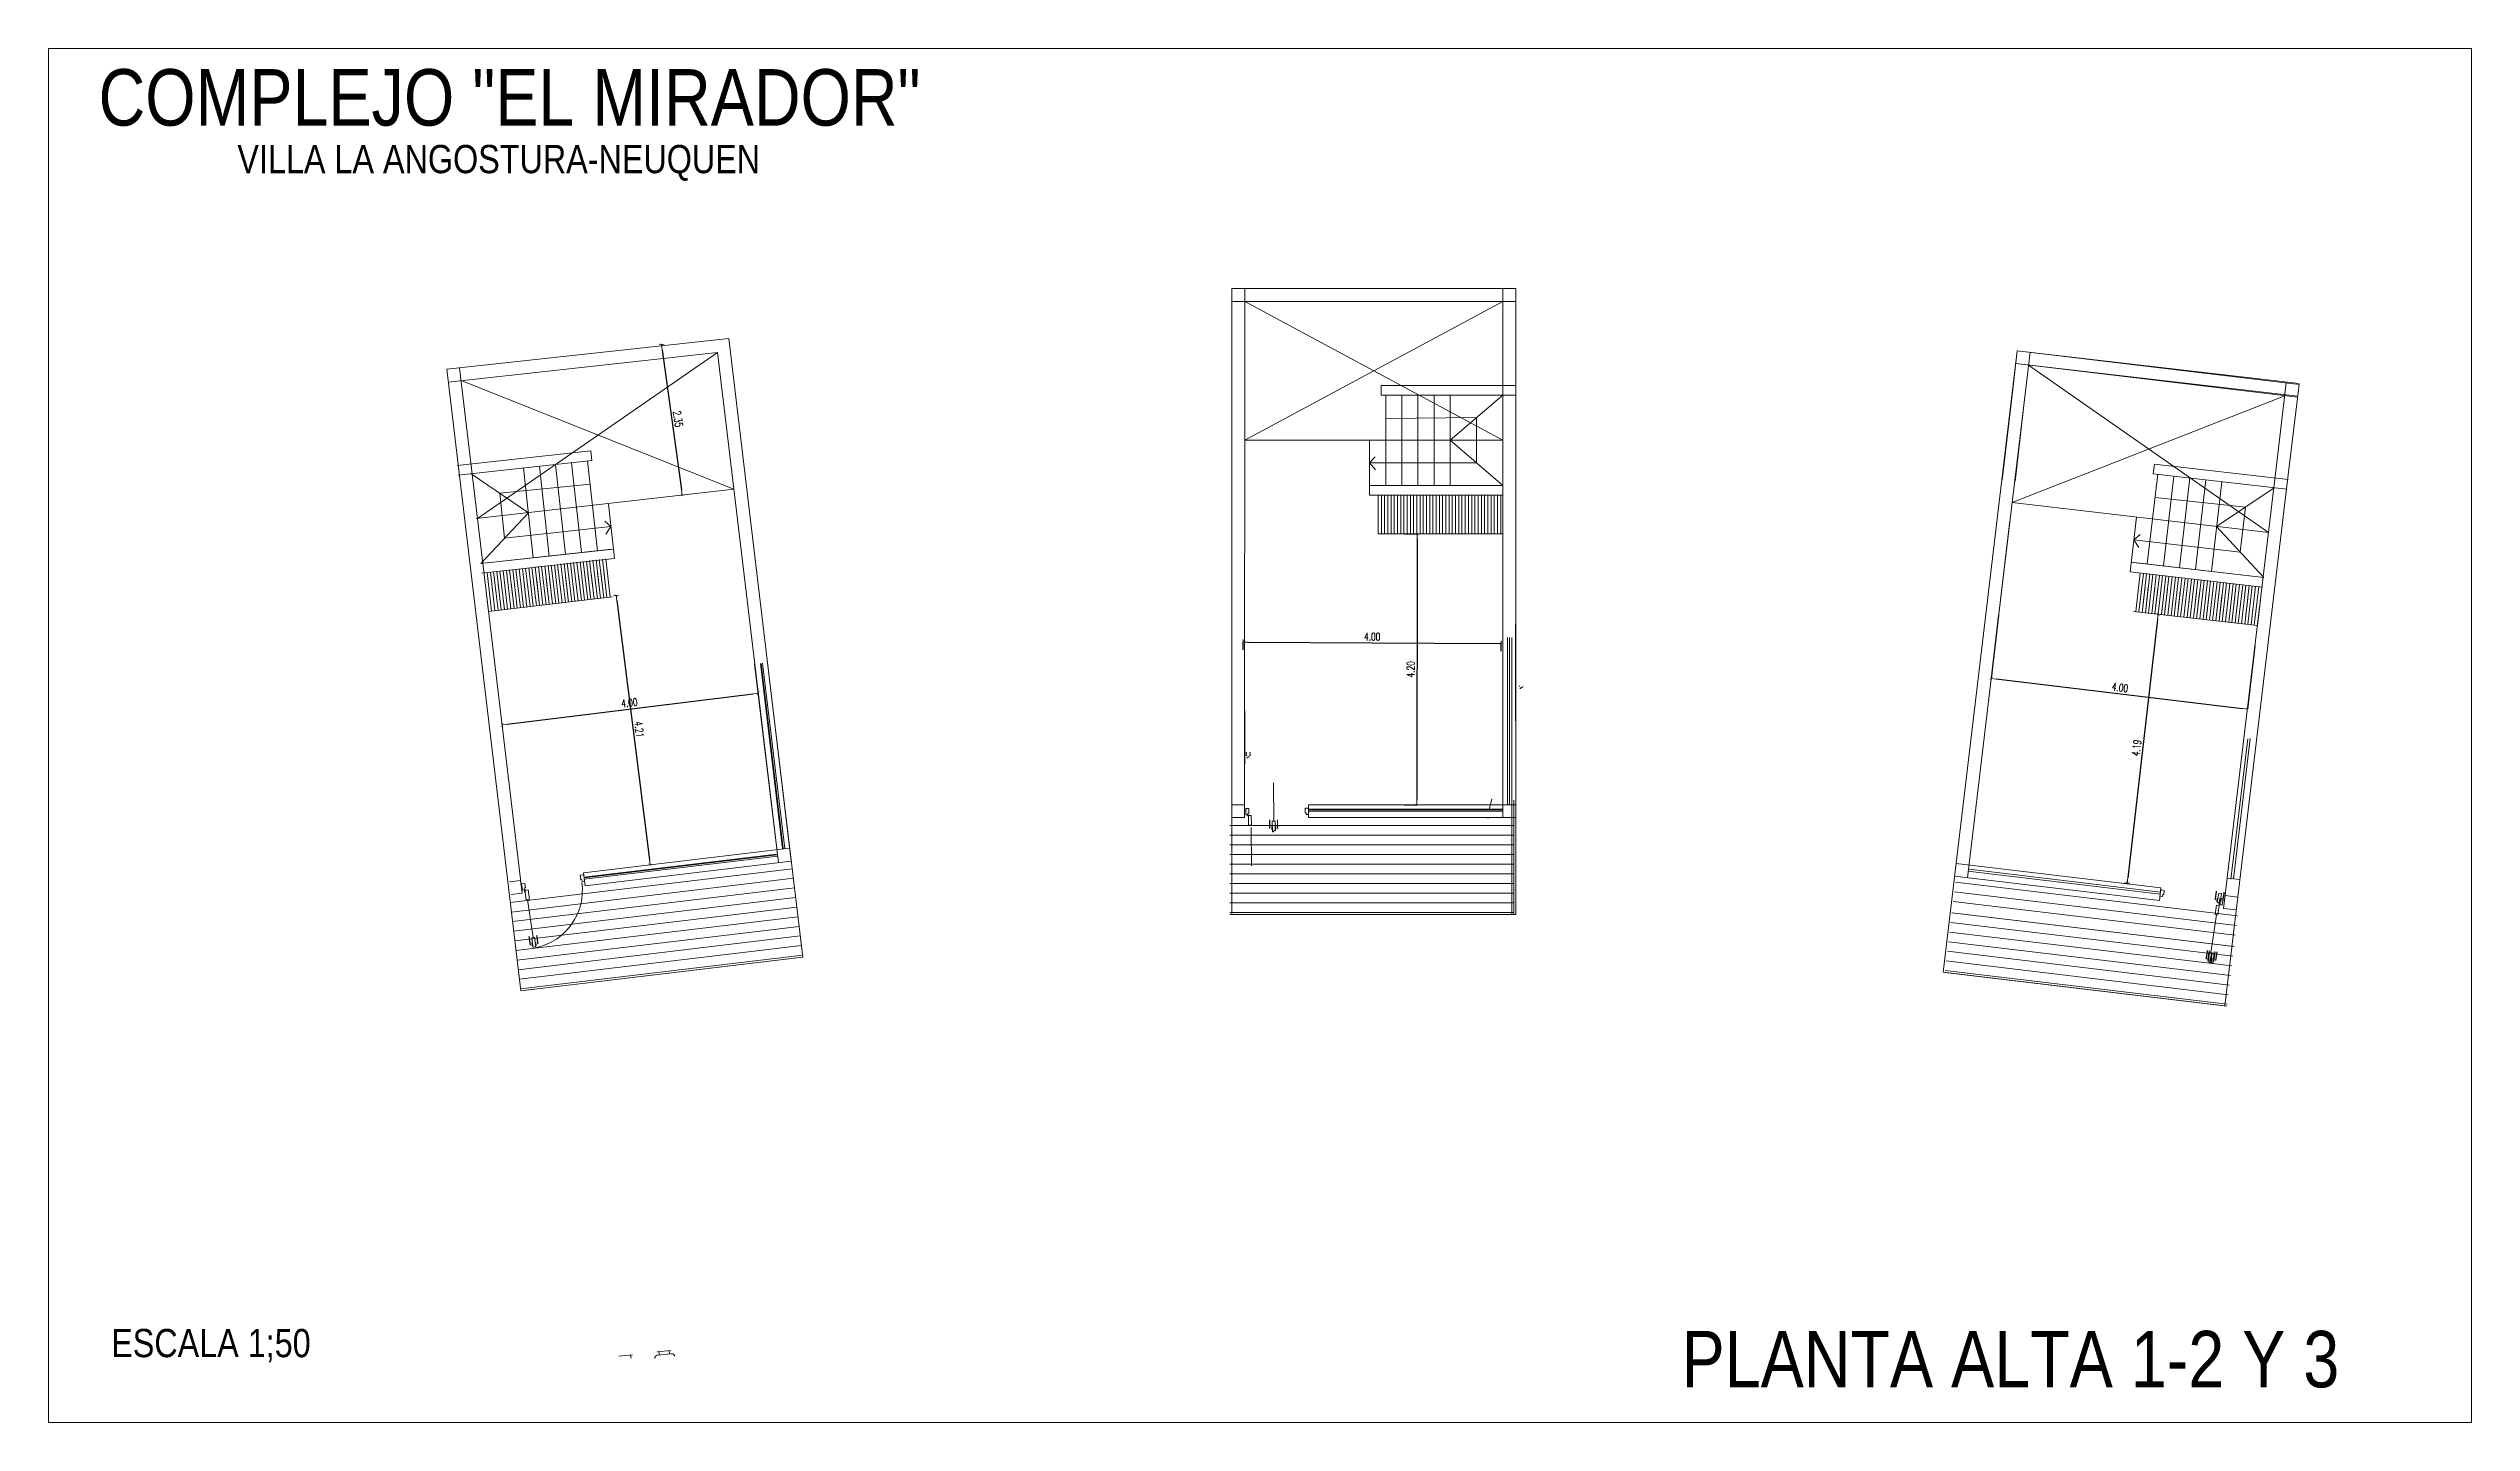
# Model space of a CAD drawing. Header units: millimetres. Extents: x 4525 to 9082, y 179 to 563.
# Drawn here: x 5369.83 to 5407.39, y 431.5 to 452.79 of the extents above; entities that cross this region are included whole.
import ezdxf

# ---------------------------------------------------------------- set-up
doc = ezdxf.new("R2010")
doc.units = ezdxf.units.MM
doc.header["$LTSCALE"] = 100
doc.layers.get('DEFPOINTS').update_dxf_attribs({"lineweight": 5})
for name, color, linetype, lineweight in [('003-Equipamiento', 251, 'Continuous', 9), ('004-Carpinterias', 1, 'Continuous', 18), ('006-Cotas parciales', 7, 'Continuous', 5), ('A01-Barrido', 250, 'Continuous', 5), ('A01-Carpinterias', 1, 'Continuous', 18), ('HATCH MUROS', 251, 'Continuous', 9)]:
    doc.layers.add(name, color=color, linetype=linetype, lineweight=lineweight)
doc.styles.add('AREAL', font='ARIALN.TTF')
doc.styles.add('COTAS', font='ROMANS.shx', dxfattribs={"width": 0.7})
doc.dimstyles.new('COTA40', dxfattribs={"dimscale": 0.4, "dimtxt": 0.3, "dimasz": 0.2, "dimexe": 0, "dimexo": 0, "dimgap": 0.09, "dimtad": 1, "dimzin": 0, "dimdsep": 46, "dimtxsty": 'COTAS', "dimblk1": 'COTA_N', "dimblk2": 'COTA_N', "dimsah": 1, "dimcen": 0.1, "dimclrd": 1, "dimclre": 8, "dimclrt": 5, "dimaunit": 1, "dimadec": 3, "dimazin": 0, "dimtfac": 1, "dimtix": 1, "dimtmove": 2, "dimatfit": 3, "dimldrblk": 'COTA_N', "dimfxl": 0, "dimtolj": 1, "dimtzin": 0, "dimarcsym": 0})

msp = doc.modelspace()

# ---------------------------------------------------------------- texts
at = {"style": 'AREAL'}
for s, height, p in [('COMPLEJO "EL MIRADOR"', 0.875, (5370.606, 451.594, -2.75)), ('VILLA LA ANGOSTURA-NEUQUEN', 0.4375, (5372.758, 450.857, -1.375)), ('ESCALA 1;50', 0.4375, (5370.802, 432.51, -1.375)), ('PLANTA ALTA 1-2 Y 3', 0.875, (5395.143, 432.042, -2.75))]:
    msp.add_text(s, height=height, dxfattribs=at).set_placement(p)

# ---------------------------------------------------------------- blocks, each defined once
blk = doc.blocks.new('COTA_N')
for p, q in [((-1, 0), (0, 0)), ((0, 0.5), (0, -0.5))]:
    blk.add_line(p, q)
at = {"const_width": 0.065}
blk.add_lwpolyline([(0.14, 0.14), (0.28, 0.28), (0, 0), (-0.14, -0.14), (-0.28, -0.28)], dxfattribs=at)
blk = doc.blocks.new('*D575')
at = {"layer": '006-Cotas parciales', "color": 1, "lineweight": -2, "ltscale": 100}
blk.add_line((5376.939, 442.319), (5380.75, 442.791), dxfattribs=at)
at = {"layer": 'DEFPOINTS', "color": 0, "ltscale": 100}
for p in [(5380.83, 442.801), (5380.83, 442.801), (5376.86, 442.309)]:
    blk.add_point(p, dxfattribs=at)
at = {"layer": '006-Cotas parciales', "color": 1, "lineweight": -2, "ltscale": 100, "yscale": 0.08000000000000002, "zscale": 0.08000000000000007}
for p, xscale, rotation in [((5380.83, 442.801), 0.08000000000000003, 7.070625202405801), ((5376.86, 442.309), 0.08000000000000002, 187.0706252024058)]:
    blk.add_blockref('COTA_N', p, dxfattribs=dict(at, xscale=xscale, rotation=rotation))
at = {"layer": '006-Cotas parciales', "color": 5, "ltscale": 100, "insert": (5378.833, 442.65), "char_height": 0.12, "attachment_point": 5, "rotation": 7.0706, "style": 'COTAS'}
blk.add_mtext('\\A1;4.00', dxfattribs=at)
blk = doc.blocks.new('*D576')
at = {"layer": '006-Cotas parciales', "color": 1, "lineweight": -2, "ltscale": 100}
blk.add_line((5378.637, 444.235), (5379.144, 440.218), dxfattribs=at)
at = {"layer": 'DEFPOINTS', "color": 0, "ltscale": 100}
for p in [(5378.627, 444.314), (5379.154, 440.138), (5379.154, 440.138)]:
    blk.add_point(p, dxfattribs=at)
at = {"layer": '006-Cotas parciales', "color": 1, "lineweight": -2, "ltscale": 100, "xscale": 0.08000000000000002, "yscale": 0.08000000000000002, "zscale": 0.08000000000000007}
for p, rotation in [((5378.627, 444.314), 97.19827971644104), ((5379.154, 440.138), 277.198279716441)]:
    blk.add_blockref('COTA_N', p, dxfattribs=dict(at, rotation=rotation))
at = {"layer": '006-Cotas parciales', "color": 5, "ltscale": 100, "insert": (5378.986, 442.238), "char_height": 0.12, "attachment_point": 5, "rotation": 277.1983, "style": 'COTAS'}
blk.add_mtext('\\A1;4.21', dxfattribs=at)
blk = doc.blocks.new('*D577')
at = {"layer": '006-Cotas parciales', "color": 8, "lineweight": -2, "ltscale": 100}
for p, q in [((5390.846, 445.269), (5391.042, 445.269)), ((5390.842, 441.071), (5391.038, 441.07))]:
    blk.add_line(p, q, dxfattribs=at)
at = {"layer": '006-Cotas parciales', "color": 1, "lineweight": -2, "ltscale": 100}
blk.add_line((5391.042, 445.189), (5391.038, 441.15), dxfattribs=at)
at = {"layer": 'DEFPOINTS', "color": 0, "ltscale": 100}
for p in [(5390.846, 445.269), (5390.842, 441.071), (5391.038, 441.07)]:
    blk.add_point(p, dxfattribs=at)
at = {"layer": '006-Cotas parciales', "color": 1, "lineweight": -2, "ltscale": 100, "xscale": 0.08000000000000002, "yscale": 0.08000000000000002, "zscale": 0.08000000000000007}
for p, rotation in [((5391.042, 445.269), 89.94667967697715), ((5391.038, 441.07), 269.9466796769772)]:
    blk.add_blockref('COTA_N', p, dxfattribs=dict(at, rotation=rotation))
at = {"layer": '006-Cotas parciales', "color": 5, "ltscale": 100, "insert": (5390.944, 443.17), "char_height": 0.12, "attachment_point": 5, "rotation": 89.9467, "style": 'COTAS'}
blk.add_mtext('\\A1;4.20', dxfattribs=at)
blk = doc.blocks.new('*D578')
at = {"layer": '006-Cotas parciales', "color": 8, "lineweight": -2, "ltscale": 100}
for p, q in [((5388.347, 443.469), (5388.348, 443.59)), ((5392.345, 443.448), (5392.345, 443.568))]:
    blk.add_line(p, q, dxfattribs=at)
at = {"layer": '006-Cotas parciales', "color": 1, "lineweight": -2, "ltscale": 100}
blk.add_line((5388.428, 443.589), (5392.265, 443.569), dxfattribs=at)
at = {"layer": 'DEFPOINTS', "color": 0, "ltscale": 100}
for p in [(5392.345, 443.568), (5388.347, 443.469), (5392.345, 443.448)]:
    blk.add_point(p, dxfattribs=at)
at = {"layer": '006-Cotas parciales', "color": 1, "lineweight": -2, "ltscale": 100, "xscale": 0.08000000000000002, "yscale": 0.08000000000000002, "zscale": 0.08000000000000007}
for p, rotation in [((5388.348, 443.59), 179.6898094027307), ((5392.345, 443.568), 359.6898094027307)]:
    blk.add_blockref('COTA_N', p, dxfattribs=dict(at, rotation=rotation))
at = {"layer": '006-Cotas parciales', "color": 5, "ltscale": 100, "insert": (5390.347, 443.675), "char_height": 0.12, "attachment_point": 5, "rotation": 359.6898, "style": 'COTAS'}
blk.add_mtext('\\A1;4.00', dxfattribs=at)
blk = doc.blocks.new('*D579')
at = {"layer": '006-Cotas parciales', "color": 8, "lineweight": -2, "ltscale": 100}
for p, q in [((5400.057, 444.006), (5399.94, 443.028)), ((5404.029, 443.532), (5403.912, 442.554))]:
    blk.add_line(p, q, dxfattribs=at)
at = {"layer": '006-Cotas parciales', "color": 1, "lineweight": -2, "ltscale": 100}
blk.add_line((5400.02, 443.019), (5403.833, 442.563), dxfattribs=at)
at = {"layer": 'DEFPOINTS', "color": 0, "ltscale": 100}
for p in [(5400.057, 444.006), (5404.029, 443.532), (5403.912, 442.554)]:
    blk.add_point(p, dxfattribs=at)
at = {"layer": '006-Cotas parciales', "color": 1, "lineweight": -2, "ltscale": 100, "xscale": 0.08000000000000003, "yscale": 0.08000000000000002, "zscale": 0.08000000000000007}
for p, rotation in [((5399.94, 443.028), 173.1886111111184), ((5403.912, 442.554), 353.1886111111185)]:
    blk.add_blockref('COTA_N', p, dxfattribs=dict(at, rotation=rotation))
at = {"layer": '006-Cotas parciales', "color": 5, "ltscale": 100, "insert": (5401.938, 442.886), "char_height": 0.12, "attachment_point": 5, "rotation": 353.1886, "style": 'COTAS'}
blk.add_mtext('\\A1;4.00', dxfattribs=at)
blk = doc.blocks.new('*D580')
at = {"layer": '006-Cotas parciales', "color": 1, "lineweight": -2, "ltscale": 100}
blk.add_line((5402.521, 443.943), (5402.059, 439.937), dxfattribs=at)
at = {"layer": '006-Cotas parciales', "color": 8, "lineweight": -2, "ltscale": 100}
for p, q in [((5402.53, 444.023), (5402.531, 444.023)), ((5402.049, 439.858), (5402.05, 439.858))]:
    blk.add_line(p, q, dxfattribs=at)
at = {"layer": 'DEFPOINTS', "color": 0, "ltscale": 100}
for p in [(5402.53, 444.023), (5402.049, 439.858), (5402.05, 439.858)]:
    blk.add_point(p, dxfattribs=at)
at = {"layer": '006-Cotas parciales', "color": 1, "lineweight": -2, "ltscale": 100, "xscale": 0.08000000000000002, "yscale": 0.08000000000000002, "zscale": 0.08000000000000007}
for p, rotation in [((5402.531, 444.023), 83.41136459386293), ((5402.05, 439.858), 263.4113645938629)]:
    blk.add_blockref('COTA_N', p, dxfattribs=dict(at, rotation=rotation))
at = {"layer": '006-Cotas parciales', "color": 5, "ltscale": 100, "insert": (5402.195, 441.951), "char_height": 0.12, "attachment_point": 5, "rotation": 83.4114, "style": 'COTAS'}
blk.add_mtext('\\A1;4.19', dxfattribs=at)
blk = doc.blocks.new('*D581')
at = {"layer": '006-Cotas parciales', "color": 1, "lineweight": -2, "ltscale": 100}
blk.add_line((5379.344, 448.122), (5379.639, 445.948), dxfattribs=at)
at = {"layer": 'DEFPOINTS', "color": 0, "ltscale": 100}
for p in [(5379.333, 448.201), (5379.65, 445.869), (5379.65, 445.869)]:
    blk.add_point(p, dxfattribs=at)
at = {"layer": '006-Cotas parciales', "color": 1, "lineweight": -2, "ltscale": 100, "yscale": 0.08000000000000002, "zscale": 0.08000000000000007}
for p, xscale, rotation in [((5379.333, 448.201), 0.08000000000000002, 97.73790831095839), ((5379.65, 445.869), 0.08000000000000003, 277.7379083109584)]:
    blk.add_blockref('COTA_N', p, dxfattribs=dict(at, xscale=xscale, rotation=rotation))
at = {"layer": '006-Cotas parciales', "color": 5, "ltscale": 100, "insert": (5379.586, 447.048), "char_height": 0.12, "attachment_point": 5, "rotation": 277.7379, "style": 'COTAS'}
blk.add_mtext('\\A1;2.35', dxfattribs=at)

# ---------------------------------------------------------------- dimensions: what is measured, and where the dimension line sits
at = {"layer": '006-Cotas parciales', "ltscale": 100}
for p1, p2, distance, picture, middle in [((5379.333, 448.201, 1.919), (5379.65, 445.869, 1.919), 0, '*D581', (5379.586, 447.048, 1.919)), ((5390.846, 445.269, 1.919), (5390.842, 441.071, 1.919), 0.196, '*D577', (5390.944, 443.17, 1.919)), ((5378.627, 444.314, 1.919), (5379.154, 440.138, 1.919), 0, '*D576', (5378.986, 442.238, 1.919)), ((5402.53, 444.023, 1.919), (5402.049, 439.858, 1.919), 0.001, '*D580', (5402.195, 441.951, 1.919)), ((5388.347, 443.469, 1.919), (5392.345, 443.448, 1.919), 0.12, '*D578', (5390.347, 443.675, 1.919))]:
    dim = msp.add_aligned_dim(p1=p1, p2=p2, distance=distance, dimstyle='COTA40', dxfattribs=at)
    dim.commit()
    dim.dimension.update_dxf_attribs({"geometry": picture, "text_midpoint": middle})
at = {"layer": '006-Cotas parciales', "color": 0, "ltscale": 100}
for p1, p2, distance, picture, middle in [((5400.057, 444.006, 1.919), (5404.029, 443.532, 1.919), -0.985, '*D579', (5401.938, 442.886, 1.919)), ((5376.86, 442.309, 1.919), (5380.83, 442.801, 1.919), 0, '*D575', (5378.833, 442.65, 1.919))]:
    dim = msp.add_aligned_dim(p1=p1, p2=p2, distance=distance, dimstyle='COTA40', dxfattribs=at)
    dim.commit()
    dim.dimension.update_dxf_attribs({"geometry": picture, "text_midpoint": middle})

# ---------------------------------------------------------------- linework, layer by layer
at = {"layer": '003-Equipamiento'}
for p, q in [((5392.158, 440.99, 2.923), (5392.201, 441.164, 2.923)), ((5392.157, 440.869, 2.923), (5392.127, 440.869, 2.923)), ((5378.669, 432.524), (5378.88, 432.547)), ((5378.859, 432.494), (5378.853, 432.544)), ((5379.476, 432.613), (5379.266, 432.59)), ((5379.482, 432.563), (5379.271, 432.54)), ((5379.298, 432.543), (5379.292, 432.593)), ((5379.455, 432.56), (5379.45, 432.61))]:
    msp.add_line(p, q, dxfattribs=at)
for centre, start, end in [((5379.277, 432.49), 96.2942, 179.1692), ((5379.487, 432.513), 13.4192, 96.2942)]:
    msp.add_arc(centre, 0.05, start, end, dxfattribs=at)
at = {"layer": '004-Carpinterias', "color": 1, "linetype": 'Continuous', "extrusion": (-0.000864825, 0.14594, 0.989293)}
for p, q in [((5392.637, 442.907, 2.047), (5392.627, 442.907, 2.047)), ((5392.652, 442.872, 2.052), (5392.637, 442.872, 2.052)), ((5392.652, 442.872, 2.052), (5392.637, 442.872, 2.052)), ((5392.652, 442.887, 2.05), (5392.652, 442.872, 2.052)), ((5392.679, 442.887, 2.05), (5392.652, 442.887, 2.05)), ((5392.679, 442.907, 2.047), (5392.689, 442.907, 2.047)), ((5388.406, 441.88, 2.04), (5388.396, 441.88, 2.04)), ((5388.396, 441.88, 2.04), (5388.396, 441.832, 2.047)), ((5388.406, 441.832, 2.047), (5388.396, 441.832, 2.047)), ((5388.421, 441.798, 2.052), (5388.406, 441.798, 2.052)), ((5388.421, 441.798, 2.052), (5388.406, 441.798, 2.052)), ((5388.421, 441.813, 2.05), (5388.421, 441.798, 2.052)), ((5388.448, 441.813, 2.05), (5388.421, 441.813, 2.05)), ((5388.448, 441.88, 2.04), (5388.458, 441.88, 2.04)), ((5388.448, 441.833, 2.047), (5388.458, 441.833, 2.047)), ((5388.458, 441.88, 2.04), (5388.458, 441.833, 2.047)), ((5388.799, 440.733, 2.04), (5388.789, 440.733, 2.04)), ((5388.789, 440.733, 2.04), (5388.789, 440.686, 2.047)), ((5388.799, 440.686, 2.047), (5388.789, 440.686, 2.047)), ((5388.841, 440.814, 2.028), (5388.799, 440.814, 2.028)), ((5388.815, 440.651, 2.052), (5388.8, 440.651, 2.052)), ((5388.815, 440.651, 2.052), (5388.8, 440.651, 2.052)), ((5388.814, 440.666, 2.05), (5388.815, 440.651, 2.052)), ((5388.841, 440.666, 2.05), (5388.814, 440.666, 2.05)), ((5388.841, 440.733, 2.04), (5388.851, 440.733, 2.04)), ((5388.841, 440.686, 2.047), (5388.851, 440.686, 2.047)), ((5388.851, 440.733, 2.04), (5388.851, 440.686, 2.047))]:
    msp.add_line(p, q, dxfattribs=at)
at = {"layer": '004-Carpinterias', "color": 1, "linetype": 'Continuous'}
for p, q in [((5392.679, 442.887, 2.05), (5392.652, 442.887, 2.05)), ((5388.448, 441.813, 2.05), (5388.421, 441.813, 2.05)), ((5388.841, 440.666, 2.05), (5388.814, 440.666, 2.05)), ((5403.446, 439.555, 3.979), (5403.473, 439.551, 3.979)), ((5377.383, 438.87, 2.061), (5377.357, 438.866, 2.061)), ((5403.306, 438.635, 3.979), (5403.333, 438.631, 3.979)), ((5403.336, 438.631, 3.979), (5403.363, 438.628, 3.979))]:
    msp.add_line(p, q, dxfattribs=at)
at = {"layer": '004-Carpinterias', "linetype": 'Continuous', "extrusion": (-0.000864825, 0.14594, 0.989293)}
for p, q in [((5388.82, 440.814, 2.028), (5388.816, 441.408, 1.941)), ((5388.432, 440.755, 1.941), (5388.431, 440.903, 1.919)), ((5388.475, 440.125, 2.05), (5388.472, 440.718, 1.962)), ((5388.473, 440.903, 1.919), (5388.474, 440.755, 1.941)), ((5388.8, 440.651, 2.052), (5388.799, 440.814, 2.028)), ((5388.841, 440.814, 2.028), (5388.841, 440.666, 2.05))]:
    msp.add_line(p, q, dxfattribs=at)
at = {"layer": '004-Carpinterias', "linetype": 'Continuous', "extrusion": (-0.021024, 0.14442, 0.989293)}
for p, q in [((5377.235, 439.598, 1.951), (5377.213, 439.745, 1.929)), ((5377.341, 439.013, 2.039), (5377.256, 439.601, 1.951)), ((5377.263, 439.75, 3.848), (5377.284, 439.603, 3.87)), ((5377.344, 438.849, 2.063), (5377.32, 439.01, 2.039)), ((5377.362, 439.016, 2.039), (5377.383, 438.87, 2.061))]:
    msp.add_line(p, q, dxfattribs=at)
at = {"layer": '004-Carpinterias', "linetype": 'Continuous', "extrusion": (0.021024, 0.14442, 0.989293)}
for p, q in [((5403.434, 439.516, 3.848), (5403.413, 439.369, 3.87)), ((5403.468, 439.702, 3.957), (5403.446, 439.555, 3.979)), ((5403.455, 439.363, 3.87), (5403.476, 439.51, 3.848)), ((5403.486, 439.534, 3.981), (5403.509, 439.696, 3.957)), ((5403.348, 438.779, 3.957), (5403.434, 439.366, 3.87)), ((5403.327, 438.782, 3.957), (5403.306, 438.635, 3.979)), ((5403.357, 438.778, 3.957), (5403.336, 438.631, 3.979)), ((5403.346, 438.614, 3.981), (5403.369, 438.776, 3.957)), ((5403.375, 438.611, 3.981), (5403.399, 438.772, 3.957))]:
    msp.add_line(p, q, dxfattribs=at)
at = {"layer": '004-Carpinterias', "color": 1, "linetype": 'Continuous', "extrusion": (0.021024, 0.14442, 0.989293)}
for p, q in [((5403.446, 439.623, 3.969), (5403.439, 439.576, 3.976)), ((5403.449, 439.574, 3.976), (5403.439, 439.576, 3.976)), ((5403.456, 439.621, 3.969), (5403.446, 439.623, 3.969)), ((5403.446, 439.555, 3.979), (5403.473, 439.551, 3.979)), ((5403.468, 439.702, 3.957), (5403.509, 439.696, 3.957)), ((5403.473, 439.551, 3.979), (5403.471, 439.536, 3.981)), ((5403.471, 439.536, 3.981), (5403.486, 439.534, 3.981)), ((5403.471, 439.536, 3.981), (5403.486, 439.534, 3.981)), ((5403.491, 439.568, 3.976), (5403.501, 439.567, 3.976)), ((5403.497, 439.615, 3.969), (5403.507, 439.614, 3.969)), ((5403.507, 439.614, 3.969), (5403.501, 439.567, 3.976)), ((5403.306, 438.703, 3.969), (5403.299, 438.656, 3.976)), ((5403.316, 438.702, 3.969), (5403.306, 438.703, 3.969)), ((5403.327, 438.782, 3.957), (5403.369, 438.776, 3.957)), ((5403.336, 438.699, 3.969), (5403.329, 438.652, 3.976)), ((5403.346, 438.698, 3.969), (5403.336, 438.699, 3.969)), ((5403.357, 438.778, 3.957), (5403.399, 438.772, 3.957)), ((5403.357, 438.695, 3.969), (5403.367, 438.694, 3.969)), ((5403.367, 438.694, 3.969), (5403.36, 438.647, 3.976)), ((5403.387, 438.692, 3.969), (5403.397, 438.69, 3.969)), ((5403.397, 438.69, 3.969), (5403.39, 438.643, 3.976)), ((5403.309, 438.655, 3.976), (5403.299, 438.656, 3.976)), ((5403.306, 438.635, 3.979), (5403.333, 438.631, 3.979)), ((5403.339, 438.651, 3.976), (5403.329, 438.652, 3.976)), ((5403.333, 438.631, 3.979), (5403.331, 438.616, 3.981)), ((5403.331, 438.616, 3.981), (5403.346, 438.614, 3.981)), ((5403.331, 438.616, 3.981), (5403.346, 438.614, 3.981)), ((5403.336, 438.631, 3.979), (5403.363, 438.628, 3.979)), ((5403.351, 438.648, 3.976), (5403.36, 438.647, 3.976)), ((5403.363, 438.628, 3.979), (5403.36, 438.613, 3.981)), ((5403.36, 438.613, 3.981), (5403.375, 438.611, 3.981)), ((5403.36, 438.613, 3.981), (5403.375, 438.611, 3.981)), ((5403.38, 438.645, 3.976), (5403.39, 438.643, 3.976))]:
    msp.add_line(p, q, dxfattribs=at)
at = {"layer": '004-Carpinterias', "color": 1, "linetype": 'Continuous', "extrusion": (-0.021024, 0.14442, 0.989293)}
for p, q in [((5377.362, 439.016, 2.039), (5377.32, 439.01, 2.039)), ((5377.332, 438.93, 2.051), (5377.322, 438.929, 2.051)), ((5377.322, 438.929, 2.051), (5377.329, 438.882, 2.058)), ((5377.339, 438.883, 2.058), (5377.329, 438.882, 2.058)), ((5377.383, 438.87, 2.061), (5377.357, 438.866, 2.061)), ((5377.374, 438.936, 2.051), (5377.383, 438.938, 2.051)), ((5377.38, 438.889, 2.058), (5377.39, 438.891, 2.058)), ((5377.383, 438.938, 2.051), (5377.39, 438.891, 2.058))]:
    msp.add_line(p, q, dxfattribs=at)
at = {"layer": '004-Carpinterias', "ltscale": 0.01, "const_width": 0.02}
for points, elevation in [([(5388.759, 440.841), (5388.76, 440.701)], 2.05), ([(5388.879, 440.841), (5388.88, 440.701)], 2.05), ([(5403.433, 439.734), (5403.413, 439.595)], 3.979), ([(5403.552, 439.716), (5403.531, 439.578)], 3.979), ([(5377.397, 439.048), (5377.417, 438.91)], 2.061), ([(5377.278, 439.031), (5377.298, 438.893)], 2.061), ([(5403.293, 438.814), (5403.273, 438.675)], 3.979), ([(5403.323, 438.81), (5403.302, 438.672)], 3.979), ([(5403.411, 438.796), (5403.391, 438.658)], 3.979), ([(5403.441, 438.793), (5403.421, 438.654)], 3.979)]:
    msp.add_lwpolyline(points, dxfattribs=dict(at, elevation=elevation))
at = {"layer": 'A01-Barrido', "linetype": 'Continuous', "extrusion": (-0.000864825, 0.14594, 0.989293)}
msp.add_circle((-5390.942, -404.587, 59.685), 0.0075, dxfattribs=at)
at = {"layer": 'A01-Barrido', "linetype": 'Continuous', "extrusion": (-0.021024, 0.14442, 0.989293)}
msp.add_circle((-5384.473, 336.131, -47.636), 0.0075, dxfattribs=at)
at = {"layer": 'A01-Barrido', "linetype": 'Continuous', "extrusion": (0.021024, 0.14442, 0.989293)}
msp.add_circle((-5283.804, -1200.08, 178.988), 0.0075, dxfattribs=at)
at = {"layer": 'A01-Barrido', "linetype": 'Continuous', "extrusion": (-0.021024, 0.14442, 0.989293)}
msp.add_arc((-5384.45, 336.116, -47.636), 0.916, 94.0999, 179.6662, dxfattribs=at)
at = {"layer": 'A01-Carpinterias', "linetype": 'Continuous', "extrusion": (-0.000864825, 0.14594, 0.989293)}
for p, q in [((5388.387, 441.011, -0.016), (5388.437, 441.011, -0.016)), ((5388.387, 440.912, -0.001), (5388.387, 441.011, -0.016)), ((5388.422, 440.942, -0.006), (5388.422, 440.912, -0.001)), ((5388.437, 440.942, -0.006), (5388.422, 440.942, -0.006)), ((5388.437, 440.942, -0.006), (5388.437, 441.011, -0.016)), ((5389.307, 440.947, 1.913), (5389.306, 441.017, 1.903)), ((5389.356, 441.017, 1.903), (5389.306, 441.017, 1.903)), ((5389.307, 440.947, 1.913), (5389.322, 440.947, 1.913)), ((5389.322, 440.947, 1.913), (5389.322, 440.918, 1.917)), ((5389.356, 441.017, 1.903), (5389.357, 441.007, 1.904)), ((5389.357, 440.918, 1.917), (5389.357, 440.928, 1.916)), ((5388.422, 440.912, -0.001), (5388.387, 440.912, -0.001)), ((5388.431, 440.903, 1.919), (5388.473, 440.903, 1.919)), ((5388.432, 440.755, 1.941), (5388.474, 440.755, 1.941)), ((5389.322, 440.918, 1.917), (5389.357, 440.918, 1.917))]:
    msp.add_line(p, q, dxfattribs=at)
at = {"layer": 'A01-Carpinterias', "linetype": 'Continuous', "extrusion": (-0.021024, 0.14442, 0.989293)}
for p, q in [((5377.162, 439.845, 1.914), (5377.211, 439.852, 1.914)), ((5377.176, 439.747, 1.928), (5377.162, 439.845, 1.914)), ((5377.221, 439.784, 1.924), (5377.211, 439.852, 1.914)), ((5378.122, 439.985, 3.832), (5378.072, 439.978, 3.832)), ((5378.082, 439.909, 3.842), (5378.072, 439.978, 3.832)), ((5378.082, 439.909, 3.842), (5378.097, 439.911, 3.842)), ((5378.097, 439.911, 3.842), (5378.101, 439.882, 3.847)), ((5378.101, 439.882, 3.847), (5378.136, 439.887, 3.847)), ((5378.122, 439.985, 3.832), (5378.123, 439.975, 3.833)), ((5378.136, 439.887, 3.847), (5378.135, 439.897, 3.845)), ((5377.211, 439.752, 1.928), (5377.176, 439.747, 1.928)), ((5377.221, 439.784, 1.924), (5377.207, 439.782, 1.924)), ((5377.207, 439.782, 1.924), (5377.211, 439.752, 1.928)), ((5377.221, 439.744, 3.848), (5377.263, 439.75, 3.848)), ((5377.235, 439.598, 1.951), (5377.276, 439.604, 1.951))]:
    msp.add_line(p, q, dxfattribs=at)
at = {"layer": 'A01-Carpinterias', "linetype": 'Continuous', "extrusion": (0.021024, 0.14442, 0.989293)}
for p, q in [((5402.561, 439.653, 3.847), (5402.562, 439.662, 3.845)), ((5402.596, 439.648, 3.847), (5402.561, 439.653, 3.847)), ((5402.575, 439.75, 3.832), (5402.574, 439.741, 3.833)), ((5402.575, 439.75, 3.832), (5402.625, 439.743, 3.832)), ((5402.6, 439.677, 3.842), (5402.596, 439.648, 3.847)), ((5402.615, 439.675, 3.842), (5402.6, 439.677, 3.842)), ((5402.615, 439.675, 3.842), (5402.625, 439.743, 3.832)), ((5403.476, 439.51, 3.848), (5403.434, 439.516, 3.848)), ((5403.476, 439.549, 1.924), (5403.486, 439.618, 1.914)), ((5403.476, 439.549, 1.924), (5403.49, 439.547, 1.924)), ((5403.535, 439.611, 1.914), (5403.486, 439.618, 1.914)), ((5403.49, 439.547, 1.924), (5403.486, 439.518, 1.928)), ((5403.486, 439.518, 1.928), (5403.521, 439.513, 1.928)), ((5403.521, 439.513, 1.928), (5403.535, 439.611, 1.914)), ((5403.455, 439.363, 3.87), (5403.413, 439.369, 3.87))]:
    msp.add_line(p, q, dxfattribs=at)
at = {"layer": 'HATCH MUROS', "color": 4, "linetype": 'ByBlock', "ltscale": 100}
for p, q in [((5369.83, 452.789), (5407.387, 452.789)), ((5369.83, 431.497), (5369.83, 452.789)), ((5407.387, 452.789), (5407.387, 431.497)), ((5407.387, 431.497), (5369.83, 431.497))]:
    msp.add_line(p, q, dxfattribs=at)
at = {"layer": 'HATCH MUROS', "color": 0, "linetype": 'ByBlock', "ltscale": 100}
for p, q in [((5388.172, 439.612, 1.919), (5388.172, 449.07, 1.919)), ((5388.172, 449.07, 1.919), (5392.572, 449.07, 1.919)), ((5388.172, 448.87, 1.919), (5392.572, 448.87, 1.919)), ((5388.369, 440.87, 1.919), (5388.373, 449.07, 1.919)), ((5388.373, 448.87, 1.919), (5392.372, 446.719, 1.919)), ((5388.373, 446.719, 1.919), (5392.372, 448.87, 1.919)), ((5392.372, 449.07, 1.919), (5392.373, 440.87, 1.919)), ((5392.572, 449.07, 1.919), (5392.572, 439.37, 1.919)), ((5376.479, 445.507, 1.919), (5380.199, 448.076, 1.919)), ((5380.199, 448.076, 1.919), (5380.879, 442.384, 1.919)), ((5380.377, 448.297, 1.919), (5381.078, 442.408, 1.919)), ((5400.346, 448.106, 1.919), (5399.666, 442.416, 1.919)), ((5400.544, 448.082, 1.919), (5400.013, 443.634, 1.919)), ((5400.346, 448.106, 1.919), (5404.714, 447.584, 1.919)), ((5377.15, 438.187, 1.919), (5376.002, 447.819, 1.919)), ((5377.17, 439.7, 1.919), (5376.201, 447.842, 1.919)), ((5400.322, 447.907, 1.919), (5404.691, 447.385, 1.919)), ((5400.52, 447.883, 1.919), (5404.239, 445.287, 1.919)), ((5376.225, 447.642, 1.919), (5380.453, 445.961, 1.919)), ((5400.266, 445.755, 1.919), (5404.492, 447.409, 1.919)), ((5404.516, 447.608, 1.919), (5404.364, 446.334, 1.919)), ((5404.714, 447.584, 1.919), (5404.562, 446.31, 1.919)), ((5392.572, 446.587, 1.919), (5392.573, 443.187, 1.919)), ((5378.238, 446.554, 1.919), (5378.254, 446.405, 1.919)), ((5404.364, 446.334, 1.919), (5403.543, 439.465, 1.919)), ((5404.562, 446.31, 1.919), (5403.564, 437.952, 1.919)), ((5390.306, 446.019, 1.919), (5390.306, 445.869, 1.919)), ((5400.232, 445.471, 1.919), (5399.882, 442.542, 1.919)), ((5378.586, 445.033, 1.919), (5378.603, 444.884, 1.919)), ((5392.373, 444.087, 1.919), (5392.373, 443.187, 1.919)), ((5392.374, 440.871, 1.919), (5392.37, 443.664, 1.919)), ((5392.574, 440.871, 1.919), (5392.569, 443.865, 1.919)), ((5381.143, 440.174, 1.919), (5380.775, 443.247, 1.919)), ((5381.342, 440.198, 1.919), (5380.974, 443.271, 1.919)), ((5388.172, 442.526, 1.919), (5388.172, 439.371, 1.919)), ((5388.372, 442.526, 1.919), (5388.369, 440.87, 1.919)), ((5399.882, 442.542, 1.919), (5399.572, 439.94, 1.919)), ((5380.879, 442.384, 1.919), (5381.143, 440.174, 1.919)), ((5381.078, 442.408, 1.919), (5381.521, 438.709, 1.919)), ((5399.666, 442.416, 1.919), (5399.197, 438.474, 1.919)), ((5388.173, 440.871, 1.919), (5388.369, 440.871, 1.919)), ((5389.361, 440.871, 1.919), (5392.574, 440.871, 1.919)), ((5378.122, 440.015, 1.919), (5381.318, 440.397, 1.919)), ((5378.146, 439.816, 1.919), (5381.342, 440.198, 1.919)), ((5378.147, 439.816, 1.919), (5381.343, 440.198, 1.919)), ((5376.977, 439.878, 1.919), (5377.146, 439.898, 1.919)), ((5399.375, 439.963, 1.919), (5402.55, 439.584, 1.919)), ((5399.375, 439.963, 1.919), (5402.55, 439.584, 1.919)), ((5399.399, 440.162, 1.919), (5402.573, 439.783, 1.919)), ((5377.001, 439.679, 1.919), (5377.17, 439.7, 1.919)), ((5403.543, 439.465, 1.919), (5403.742, 439.442, 1.919)), ((5403.567, 439.664, 1.919), (5403.766, 439.64, 1.919)), ((5388.172, 439.371, 1.919), (5388.172, 439.371, 1.919)), ((5377.15, 438.187, 1.919), (5381.521, 438.709, 1.919)), ((5399.197, 438.474, 1.919), (5403.564, 437.952, 1.919)), ((5377.348, 438.21, 1.919), (5377.15, 438.187, 1.919))]:
    msp.add_line(p, q, dxfattribs=at)
at = {"layer": 'HATCH MUROS', "color": 0, "ltscale": 100}
for p, q in [((5392.572, 449.069, 1.919), (5388.172, 449.07, 1.919)), ((5392.572, 448.869, 1.919), (5388.172, 448.87, 1.919)), ((5376.002, 447.819, 1.919), (5380.376, 448.297, 1.919)), ((5376.024, 447.62, 1.919), (5380.199, 448.076, 1.919)), ((5400.346, 448.106, 1.919), (5400.26, 447.372, 1.919)), ((5404.716, 447.598, 1.919), (5400.346, 448.106, 1.919)), ((5400.544, 448.083, 1.919), (5400.459, 447.348, 1.919)), ((5404.693, 447.399, 1.919), (5400.322, 447.907, 1.919)), ((5392.572, 447.569, 1.919), (5390.487, 447.569, 1.919)), ((5390.487, 447.569, 1.919), (5390.487, 447.419, 1.919)), ((5392.572, 447.419, 1.919), (5390.487, 447.419, 1.919)), ((5390.556, 447.419, 1.919), (5390.556, 446.019, 1.919)), ((5390.556, 447.419, 1.919), (5390.556, 446.019, 1.919)), ((5390.806, 447.419, 1.919), (5390.806, 446.019, 1.919)), ((5391.056, 447.419, 1.919), (5391.056, 446.019, 1.919)), ((5391.306, 447.419, 1.919), (5391.306, 446.019, 1.919)), ((5391.556, 447.419, 1.919), (5391.556, 446.019, 1.919)), ((5391.556, 446.719, 1.919), (5392.372, 447.419, 1.919)), ((5400.266, 447.416, 1.919), (5400.113, 446.101, 1.919)), ((5400.459, 447.348, 1.919), (5400.311, 446.077, 1.919)), ((5388.373, 446.719, 1.919), (5392.372, 446.719, 1.919)), ((5390.306, 446.719, 1.919), (5390.306, 446.019, 1.919)), ((5391.556, 446.719, 1.919), (5392.372, 446.019, 1.919)), ((5376.165, 446.327, 1.919), (5378.238, 446.554, 1.919)), ((5376.182, 446.178, 1.919), (5378.254, 446.405, 1.919)), ((5377.268, 445.593, 1.919), (5376.381, 446.2, 1.919)), ((5377.191, 446.289, 1.919), (5377.344, 444.897, 1.919)), ((5377.44, 446.316, 1.919), (5377.592, 444.924, 1.919)), ((5377.688, 446.343, 1.919), (5377.841, 444.951, 1.919)), ((5377.937, 446.37, 1.919), (5378.089, 444.979, 1.919)), ((5378.186, 446.398, 1.919), (5378.338, 445.006, 1.919)), ((5378.186, 446.398, 1.919), (5378.338, 445.006, 1.919)), ((5402.523, 446.192, 1.919), (5402.361, 444.801, 1.919)), ((5402.523, 446.192, 1.919), (5402.361, 444.801, 1.919)), ((5402.472, 446.348, 1.919), (5402.454, 446.199, 1.919)), ((5404.525, 445.959, 1.919), (5402.454, 446.199, 1.919)), ((5404.543, 446.108, 1.919), (5402.472, 446.348, 1.919)), ((5380.453, 445.961, 1.919), (5376.457, 445.504, 1.919)), ((5392.372, 446.019, 1.919), (5390.306, 446.019, 1.919)), ((5392.372, 445.869, 1.919), (5390.306, 445.869, 1.919)), ((5392.372, 446.019, 1.919), (5390.336, 446.019, 1.919)), ((5390.439, 445.869, 1.919), (5390.439, 445.269, 1.919)), ((5390.489, 445.869, 1.919), (5390.489, 445.269, 1.919)), ((5390.539, 445.869, 1.919), (5390.539, 445.269, 1.919)), ((5390.589, 445.869, 1.919), (5390.589, 445.269, 1.919)), ((5390.639, 445.869, 1.919), (5390.639, 445.269, 1.919)), ((5390.689, 445.869, 1.919), (5390.689, 445.269, 1.919)), ((5390.739, 445.869, 1.919), (5390.739, 445.269, 1.919)), ((5390.789, 445.869, 1.919), (5390.789, 445.269, 1.919)), ((5390.839, 445.869, 1.919), (5390.839, 445.269, 1.919)), ((5390.889, 445.869, 1.919), (5390.889, 445.269, 1.919)), ((5390.939, 445.869, 1.919), (5390.939, 445.269, 1.919)), ((5390.989, 445.869, 1.919), (5390.989, 445.269, 1.919)), ((5391.039, 445.869, 1.919), (5391.039, 445.269, 1.919)), ((5391.089, 445.869, 1.919), (5391.089, 445.269, 1.919)), ((5391.139, 445.869, 1.919), (5391.139, 445.269, 1.919)), ((5391.189, 445.869, 1.919), (5391.189, 445.269, 1.919)), ((5391.239, 445.869, 1.919), (5391.239, 445.269, 1.919)), ((5391.289, 445.869, 1.919), (5391.289, 445.269, 1.919)), ((5391.339, 445.869, 1.919), (5391.339, 445.269, 1.919)), ((5391.389, 445.869, 1.919), (5391.389, 445.269, 1.919)), ((5391.439, 445.869, 1.919), (5391.439, 445.269, 1.919)), ((5391.489, 445.869, 1.919), (5391.489, 445.269, 1.919)), ((5391.539, 445.869, 1.919), (5391.539, 445.269, 1.919)), ((5391.589, 445.869, 1.919), (5391.589, 445.269, 1.919)), ((5391.639, 445.869, 1.919), (5391.639, 445.269, 1.919)), ((5391.689, 445.87, 1.919), (5391.689, 445.269, 1.919)), ((5391.739, 445.87, 1.919), (5391.739, 445.269, 1.919)), ((5391.789, 445.87, 1.919), (5391.789, 445.269, 1.919)), ((5391.839, 445.87, 1.919), (5391.839, 445.269, 1.919)), ((5391.889, 445.87, 1.919), (5391.889, 445.269, 1.919)), ((5391.939, 445.87, 1.919), (5391.939, 445.27, 1.919)), ((5391.989, 445.87, 1.919), (5391.989, 445.27, 1.919)), ((5392.039, 445.87, 1.919), (5392.039, 445.27, 1.919)), ((5392.089, 445.87, 1.919), (5392.089, 445.27, 1.919)), ((5392.139, 445.87, 1.919), (5392.139, 445.27, 1.919)), ((5392.139, 445.87, 1.919), (5392.139, 445.27, 1.919)), ((5392.189, 445.87, 1.919), (5392.189, 445.27, 1.919)), ((5392.239, 445.87, 1.919), (5392.239, 445.27, 1.919)), ((5392.289, 445.87, 1.919), (5392.289, 445.27, 1.919)), ((5392.289, 445.87, 1.919), (5392.289, 445.27, 1.919)), ((5392.339, 445.87, 1.919), (5392.339, 445.27, 1.919)), ((5402.771, 446.163, 1.919), (5402.61, 444.772, 1.919)), ((5403.02, 446.134, 1.919), (5402.858, 444.743, 1.919)), ((5403.268, 446.105, 1.919), (5403.106, 444.714, 1.919)), ((5403.516, 446.076, 1.919), (5403.355, 444.685, 1.919)), ((5403.436, 445.381, 1.919), (5404.327, 445.982, 1.919)), ((5377.268, 445.593, 1.919), (5376.533, 444.808, 1.919)), ((5378.51, 445.729, 1.919), (5378.586, 445.033, 1.919)), ((5390.639, 445.669, 1.919), (5390.639, 445.269, 1.919)), ((5390.839, 445.669, 1.919), (5390.839, 445.269, 1.919)), ((5391.039, 445.669, 1.919), (5391.039, 445.269, 1.919)), ((5391.239, 445.669, 1.919), (5391.239, 445.269, 1.919)), ((5391.389, 445.669, 1.919), (5391.389, 445.269, 1.919)), ((5391.439, 445.669, 1.919), (5391.439, 445.269, 1.919)), ((5391.689, 445.669, 1.919), (5391.689, 445.269, 1.919)), ((5391.889, 445.669, 1.919), (5391.889, 445.269, 1.919)), ((5392.039, 445.669, 1.919), (5392.039, 445.27, 1.919)), ((5392.089, 445.669, 1.919), (5392.089, 445.27, 1.919)), ((5392.189, 445.669, 1.919), (5392.189, 445.27, 1.919)), ((5392.239, 445.669, 1.919), (5392.239, 445.27, 1.919)), ((5392.289, 445.669, 1.919), (5392.289, 445.27, 1.919)), ((5400.266, 445.755, 1.919), (5404.246, 445.287, 1.919)), ((5402.194, 445.525, 1.919), (5402.096, 444.681, 1.919)), ((5390.439, 445.269, 1.919), (5392.373, 445.27, 1.919)), ((5403.436, 445.381, 1.919), (5404.165, 444.591, 1.919)), ((5376.533, 444.808, 1.919), (5378.586, 445.033, 1.919)), ((5376.533, 444.808, 1.919), (5378.557, 445.03, 1.919)), ((5376.549, 444.659, 1.919), (5378.603, 444.884, 1.919)), ((5376.728, 444.68, 1.919), (5376.798, 444.084, 1.919)), ((5376.778, 444.686, 1.919), (5376.847, 444.09, 1.919)), ((5376.828, 444.691, 1.919), (5376.897, 444.095, 1.919)), ((5376.877, 444.697, 1.919), (5376.947, 444.101, 1.919)), ((5376.927, 444.703, 1.919), (5376.996, 444.107, 1.919)), ((5376.977, 444.709, 1.919), (5377.046, 444.113, 1.919)), ((5377.026, 444.714, 1.919), (5377.096, 444.118, 1.919)), ((5377.076, 444.72, 1.919), (5377.145, 444.124, 1.919)), ((5377.126, 444.726, 1.919), (5377.195, 444.13, 1.919)), ((5377.175, 444.732, 1.919), (5377.245, 444.136, 1.919)), ((5377.225, 444.738, 1.919), (5377.294, 444.142, 1.919)), ((5377.275, 444.743, 1.919), (5377.344, 444.147, 1.919)), ((5377.324, 444.749, 1.919), (5377.394, 444.153, 1.919)), ((5377.374, 444.755, 1.919), (5377.443, 444.159, 1.919)), ((5377.424, 444.761, 1.919), (5377.493, 444.165, 1.919)), ((5377.473, 444.766, 1.919), (5377.543, 444.17, 1.919)), ((5377.523, 444.772, 1.919), (5377.592, 444.176, 1.919)), ((5377.573, 444.778, 1.919), (5377.642, 444.182, 1.919)), ((5377.622, 444.784, 1.919), (5377.692, 444.188, 1.919)), ((5377.672, 444.789, 1.919), (5377.741, 444.194, 1.919)), ((5377.722, 444.795, 1.919), (5377.791, 444.199, 1.919)), ((5377.771, 444.801, 1.919), (5377.841, 444.205, 1.919)), ((5377.821, 444.807, 1.919), (5377.89, 444.211, 1.919)), ((5377.871, 444.813, 1.919), (5377.94, 444.217, 1.919)), ((5377.92, 444.818, 1.919), (5377.99, 444.222, 1.919)), ((5377.97, 444.824, 1.919), (5378.039, 444.228, 1.919)), ((5378.02, 444.83, 1.919), (5378.089, 444.234, 1.919)), ((5378.069, 444.836, 1.919), (5378.139, 444.24, 1.919)), ((5378.119, 444.841, 1.919), (5378.188, 444.245, 1.919)), ((5378.169, 444.847, 1.919), (5378.238, 444.251, 1.919)), ((5378.218, 444.853, 1.919), (5378.288, 444.257, 1.919)), ((5378.268, 444.859, 1.919), (5378.337, 444.263, 1.919)), ((5378.268, 444.859, 1.919), (5378.337, 444.263, 1.919)), ((5378.318, 444.864, 1.919), (5378.387, 444.269, 1.919)), ((5378.367, 444.87, 1.919), (5378.437, 444.274, 1.919)), ((5378.417, 444.876, 1.919), (5378.486, 444.28, 1.919)), ((5378.417, 444.876, 1.919), (5378.486, 444.28, 1.919)), ((5378.467, 444.882, 1.919), (5378.536, 444.286, 1.919)), ((5404.148, 444.442, 1.919), (5402.096, 444.681, 1.919)), ((5404.165, 444.591, 1.919), (5402.113, 444.83, 1.919)), ((5404.165, 444.591, 1.919), (5402.142, 444.826, 1.919)), ((5376.602, 444.463, 1.919), (5376.649, 444.067, 1.919)), ((5376.629, 444.668, 1.919), (5376.698, 444.072, 1.919)), ((5376.679, 444.674, 1.919), (5376.748, 444.078, 1.919)), ((5376.801, 444.487, 1.919), (5376.847, 444.09, 1.919)), ((5377, 444.51, 1.919), (5377.046, 444.113, 1.919)), ((5377.198, 444.533, 1.919), (5377.245, 444.136, 1.919)), ((5377.397, 444.556, 1.919), (5377.443, 444.159, 1.919)), ((5377.546, 444.573, 1.919), (5377.592, 444.176, 1.919)), ((5377.596, 444.579, 1.919), (5377.642, 444.182, 1.919)), ((5377.844, 444.608, 1.919), (5377.89, 444.211, 1.919)), ((5378.043, 444.631, 1.919), (5378.089, 444.234, 1.919)), ((5378.192, 444.648, 1.919), (5378.238, 444.251, 1.919)), ((5378.241, 444.654, 1.919), (5378.288, 444.257, 1.919)), ((5378.341, 444.665, 1.919), (5378.387, 444.269, 1.919)), ((5378.39, 444.671, 1.919), (5378.437, 444.274, 1.919)), ((5378.44, 444.677, 1.919), (5378.486, 444.28, 1.919)), ((5402.25, 444.659, 1.919), (5402.182, 444.063, 1.919)), ((5402.3, 444.653, 1.919), (5402.232, 444.057, 1.919)), ((5402.3, 444.653, 1.919), (5402.232, 444.057, 1.919)), ((5402.277, 444.454, 1.919), (5402.232, 444.057, 1.919)), ((5402.35, 444.647, 1.919), (5402.282, 444.051, 1.919)), ((5402.327, 444.448, 1.919), (5402.282, 444.051, 1.919)), ((5402.399, 444.642, 1.919), (5402.331, 444.046, 1.919)), ((5402.377, 444.443, 1.919), (5402.331, 444.046, 1.919)), ((5402.449, 444.636, 1.919), (5402.381, 444.04, 1.919)), ((5402.449, 444.636, 1.919), (5402.381, 444.04, 1.919)), ((5402.499, 444.63, 1.919), (5402.431, 444.034, 1.919)), ((5402.476, 444.431, 1.919), (5402.431, 444.034, 1.919)), ((5402.548, 444.625, 1.919), (5402.48, 444.029, 1.919)), ((5402.526, 444.426, 1.919), (5402.48, 444.029, 1.919)), ((5402.598, 444.619, 1.919), (5402.53, 444.023, 1.919)), ((5402.648, 444.613, 1.919), (5402.58, 444.017, 1.919)), ((5402.697, 444.608, 1.919), (5402.629, 444.012, 1.919)), ((5402.675, 444.409, 1.919), (5402.629, 444.012, 1.919)), ((5402.747, 444.602, 1.919), (5402.679, 444.006, 1.919)), ((5402.797, 444.596, 1.919), (5402.729, 444, 1.919)), ((5402.846, 444.591, 1.919), (5402.778, 443.995, 1.919)), ((5402.896, 444.585, 1.919), (5402.828, 443.989, 1.919)), ((5402.873, 444.386, 1.919), (5402.828, 443.989, 1.919)), ((5402.946, 444.579, 1.919), (5402.878, 443.983, 1.919)), ((5402.995, 444.574, 1.919), (5402.927, 443.978, 1.919)), ((5403.045, 444.568, 1.919), (5402.977, 443.972, 1.919)), ((5403.095, 444.562, 1.919), (5403.027, 443.966, 1.919)), ((5403.144, 444.557, 1.919), (5403.076, 443.961, 1.919)), ((5403.122, 444.358, 1.919), (5403.076, 443.961, 1.919)), ((5403.194, 444.551, 1.919), (5403.126, 443.955, 1.919)), ((5403.171, 444.352, 1.919), (5403.126, 443.955, 1.919)), ((5403.244, 444.545, 1.919), (5403.176, 443.949, 1.919)), ((5403.293, 444.54, 1.919), (5403.225, 443.944, 1.919)), ((5403.343, 444.534, 1.919), (5403.275, 443.938, 1.919)), ((5403.32, 444.335, 1.919), (5403.275, 443.938, 1.919)), ((5403.393, 444.528, 1.919), (5403.325, 443.932, 1.919)), ((5403.442, 444.523, 1.919), (5403.374, 443.927, 1.919)), ((5403.492, 444.517, 1.919), (5403.424, 443.921, 1.919)), ((5403.542, 444.511, 1.919), (5403.474, 443.915, 1.919)), ((5403.519, 444.312, 1.919), (5403.474, 443.915, 1.919)), ((5403.591, 444.506, 1.919), (5403.523, 443.91, 1.919)), ((5403.641, 444.5, 1.919), (5403.573, 443.904, 1.919)), ((5403.691, 444.494, 1.919), (5403.623, 443.898, 1.919)), ((5403.741, 444.489, 1.919), (5403.673, 443.893, 1.919)), ((5403.79, 444.483, 1.919), (5403.722, 443.887, 1.919)), ((5403.84, 444.477, 1.919), (5403.772, 443.881, 1.919)), ((5403.89, 444.472, 1.919), (5403.822, 443.876, 1.919)), ((5403.939, 444.466, 1.919), (5403.871, 443.87, 1.919)), ((5403.989, 444.46, 1.919), (5403.921, 443.864, 1.919)), ((5404.039, 444.455, 1.919), (5403.971, 443.859, 1.919)), ((5404.088, 444.449, 1.919), (5404.02, 443.853, 1.919)), ((5376.649, 444.067, 1.919), (5378.569, 444.29, 1.919)), ((5404.07, 443.847, 1.919), (5402.149, 444.066, 1.919)), ((5403.718, 444.29, 1.919), (5403.673, 443.893, 1.919)), ((5403.917, 444.267, 1.919), (5403.871, 443.87, 1.919)), ((5404.115, 444.244, 1.919), (5404.07, 443.847, 1.919)), ((5388.373, 441.071, 1.919), (5388.173, 441.071, 1.919)), ((5388.373, 441.071, 1.919), (5388.173, 441.071, 1.919)), ((5388.369, 440.87, 1.919), (5388.369, 441.07, 1.919)), ((5389.361, 440.871, 1.919), (5389.361, 441.071, 1.919)), ((5392.573, 441.07, 1.919), (5389.361, 441.071, 1.919)), ((5388.373, 440.871, 1.919), (5388.173, 440.871, 1.919)), ((5388.173, 440.871, 1.919), (5388.373, 440.871, 1.919)), ((5388.373, 440.871, 1.919), (5388.173, 440.871, 1.919)), ((5388.173, 440.871, 1.919), (5388.373, 440.871, 1.919)), ((5388.373, 440.871, 1.919), (5388.173, 440.871, 1.919)), ((5392.573, 440.87, 1.919), (5389.36, 440.871, 1.919)), ((5392.573, 440.87, 1.919), (5389.361, 440.871, 1.919)), ((5389.361, 440.871, 1.919), (5392.573, 440.87, 1.919)), ((5392.573, 440.87, 1.919), (5389.361, 440.871, 1.919)), ((5389.361, 440.871, 1.919), (5392.573, 440.87, 1.919)), ((5392.573, 440.87, 1.919), (5389.361, 440.871, 1.919)), ((5392.573, 440.87, 1.919), (5389.361, 440.871, 1.919)), ((5377.17, 439.7, 1.919), (5377.146, 439.898, 1.919)), ((5378.146, 439.816, 1.919), (5378.122, 440.015, 1.919)), ((5403.798, 439.91, 1.919), (5403.599, 439.934, 1.919)), ((5377.058, 438.961, 1.919), (5381.427, 439.483, 1.919)), ((5381.428, 439.483, 1.919), (5377.058, 438.961, 1.919)), ((5377.058, 438.961, 1.919), (5381.427, 439.483, 1.919)), ((5381.428, 439.483, 1.919), (5377.058, 438.961, 1.919)), ((5402.55, 439.584, 1.919), (5402.573, 439.783, 1.919)), ((5403.543, 439.465, 1.919), (5403.567, 439.664, 1.919)), ((5388.142, 439.371, 1.919), (5392.542, 439.371, 1.919)), ((5392.542, 439.371, 1.919), (5388.142, 439.371, 1.919)), ((5388.142, 439.371, 1.919), (5392.542, 439.371, 1.919)), ((5392.542, 439.371, 1.919), (5388.142, 439.371, 1.919)), ((5388.142, 439.371, 1.919), (5392.542, 439.37, 1.919)), ((5392.542, 439.37, 1.919), (5388.142, 439.371, 1.919)), ((5388.142, 439.371, 1.919), (5392.542, 439.37, 1.919)), ((5392.542, 439.37, 1.919), (5388.142, 439.371, 1.919)), ((5392.572, 439.37, 1.919), (5388.172, 439.371, 1.919)), ((5399.335, 439.394, 1.919), (5403.704, 438.872, 1.919)), ((5403.704, 438.872, 1.919), (5399.335, 439.394, 1.919)), ((5399.335, 439.394, 1.919), (5403.704, 438.872, 1.919)), ((5403.704, 438.872, 1.919), (5399.335, 439.394, 1.919)), ((5399.335, 439.394, 1.919), (5403.704, 438.872, 1.919)), ((5403.706, 438.872, 1.919), (5399.337, 439.394, 1.919)), ((5399.337, 439.394, 1.919), (5403.706, 438.872, 1.919)), ((5403.706, 438.872, 1.919), (5399.337, 439.394, 1.919)), ((5399.337, 439.394, 1.919), (5403.706, 438.872, 1.919)), ((5377.15, 438.187, 1.919), (5381.519, 438.709, 1.919)), ((5381.52, 438.709, 1.919), (5377.15, 438.187, 1.919)), ((5377.15, 438.187, 1.919), (5381.519, 438.709, 1.919)), ((5381.52, 438.709, 1.919), (5377.15, 438.187, 1.919)), ((5399.224, 438.471, 1.919), (5403.594, 437.949, 1.919)), ((5399.224, 438.471, 1.919), (5403.594, 437.949, 1.919)), ((5399.225, 438.471, 1.919), (5403.594, 437.949, 1.919)), ((5403.594, 437.949, 1.919), (5399.225, 438.471, 1.919)), ((5403.594, 437.949, 1.919), (5399.225, 438.471, 1.919)), ((5399.226, 438.471, 1.919), (5403.596, 437.949, 1.919)), ((5399.226, 438.471, 1.919), (5403.596, 437.949, 1.919)), ((5403.596, 437.949, 1.919), (5399.227, 438.471, 1.919)), ((5403.596, 437.949, 1.919), (5399.227, 438.471, 1.919))]:
    msp.add_line(p, q, dxfattribs=at)
at = {"layer": 'HATCH MUROS', "color": 2, "ltscale": 100}
for p, q in [((5390.556, 447.056, 1.919), (5391.964, 447.069, 1.919)), ((5391.964, 447.069, 1.919), (5391.964, 446.369, 1.919)), ((5390.306, 446.369, 1.919), (5390.392, 446.462, 1.919)), ((5391.964, 446.369, 1.919), (5390.306, 446.369, 1.919)), ((5390.398, 446.26, 1.919), (5390.306, 446.369, 1.919)), ((5378.225, 446.037, 1.919), (5376.824, 445.896, 1.919)), ((5376.824, 445.896, 1.919), (5376.9, 445.201, 1.919)), ((5402.481, 445.831, 1.919), (5403.881, 445.681, 1.919)), ((5378.548, 445.381, 1.919), (5378.453, 445.463, 1.919)), ((5403.881, 445.681, 1.919), (5403.8, 444.986, 1.919)), ((5376.9, 445.201, 1.919), (5378.548, 445.381, 1.919)), ((5378.468, 445.262, 1.919), (5378.548, 445.381, 1.919)), ((5402.154, 445.177, 1.919), (5402.249, 445.259, 1.919)), ((5403.8, 444.986, 1.919), (5402.154, 445.177, 1.919)), ((5402.232, 445.058, 1.919), (5402.154, 445.177, 1.919))]:
    msp.add_line(p, q, dxfattribs=at)
at = {"layer": 'HATCH MUROS', "color": 3, "ltscale": 100}
for p, q in [((5392.442, 443.664, 1.919), (5392.442, 441.07, 1.919)), ((5392.473, 443.664, 1.919), (5392.473, 441.07, 1.919)), ((5392.511, 443.664, 1.919), (5392.511, 441.07, 1.919)), ((5381.208, 440.389, 1.919), (5380.865, 443.258, 1.919)), ((5381.219, 440.391, 1.919), (5380.877, 443.26, 1.919)), ((5381.241, 440.393, 1.919), (5380.898, 443.262, 1.919)), ((5403.917, 442.093, 1.919), (5403.657, 439.919, 1.919)), ((5403.958, 442.097, 1.919), (5403.699, 439.922, 1.919)), ((5389.361, 441.004, 1.919), (5392.361, 441.003, 1.919)), ((5389.361, 440.992, 1.919), (5392.37, 440.992, 1.919)), ((5389.361, 440.971, 1.919), (5392.375, 440.97, 1.919)), ((5378.13, 439.948, 1.919), (5381.114, 440.304, 1.919)), ((5378.131, 439.937, 1.919), (5381.124, 440.294, 1.919)), ((5378.134, 439.916, 1.919), (5381.132, 440.274, 1.919)), ((5402.562, 439.683, 1.919), (5399.581, 440.039, 1.919)), ((5402.565, 439.716, 1.919), (5399.599, 440.07, 1.919))]:
    msp.add_line(p, q, dxfattribs=at)
at = {"layer": 'HATCH MUROS', "color": 4, "ltscale": 100}
for p, q in [((5392.512, 441.15, 1.919), (5392.512, 439.371, 1.919)), ((5392.542, 441.143, 1.919), (5392.542, 439.371, 1.919)), ((5388.142, 440.751, 1.919), (5392.544, 440.75, 1.919)), ((5388.142, 440.601, 1.919), (5392.544, 440.6, 1.919)), ((5388.142, 440.601, 1.919), (5392.544, 440.6, 1.919)), ((5388.142, 440.451, 1.919), (5392.544, 440.45, 1.919)), ((5388.142, 440.301, 1.919), (5392.544, 440.3, 1.919)), ((5376.987, 439.557, 1.919), (5381.358, 440.079, 1.919)), ((5377.005, 439.408, 1.919), (5381.376, 439.93, 1.919)), ((5388.142, 440.151, 1.919), (5392.544, 440.15, 1.919)), ((5388.142, 440.001, 1.919), (5392.544, 440, 1.919)), ((5388.142, 439.851, 1.919), (5392.544, 439.85, 1.919)), ((5403.761, 439.349, 1.919), (5399.39, 439.871, 1.919)), ((5377.022, 439.259, 1.919), (5381.393, 439.781, 1.919)), ((5377.04, 439.11, 1.919), (5381.411, 439.632, 1.919)), ((5377.058, 438.961, 1.919), (5381.429, 439.483, 1.919)), ((5377.058, 438.961, 1.919), (5381.429, 439.483, 1.919)), ((5377.058, 438.961, 1.919), (5381.429, 439.483, 1.919)), ((5388.142, 439.701, 1.919), (5392.544, 439.7, 1.919)), ((5388.142, 439.551, 1.919), (5392.544, 439.55, 1.919)), ((5403.725, 439.051, 1.919), (5399.354, 439.573, 1.919)), ((5403.743, 439.2, 1.919), (5399.372, 439.722, 1.919)), ((5377.076, 438.812, 1.919), (5381.447, 439.334, 1.919)), ((5377.093, 438.663, 1.919), (5381.464, 439.185, 1.919)), ((5388.142, 439.401, 1.919), (5392.544, 439.4, 1.919)), ((5388.142, 439.371, 1.919), (5392.544, 439.37, 1.919)), ((5403.669, 438.574, 1.919), (5399.298, 439.096, 1.919)), ((5403.686, 438.723, 1.919), (5399.315, 439.245, 1.919)), ((5403.704, 438.872, 1.919), (5399.333, 439.394, 1.919)), ((5403.704, 438.872, 1.919), (5399.333, 439.394, 1.919)), ((5403.706, 438.872, 1.919), (5399.335, 439.394, 1.919)), ((5377.111, 438.514, 1.919), (5381.482, 439.037, 1.919)), ((5377.129, 438.365, 1.919), (5381.5, 438.888, 1.919)), ((5377.147, 438.217, 1.919), (5381.518, 438.739, 1.919)), ((5377.15, 438.187, 1.919), (5381.521, 438.709, 1.919)), ((5403.633, 438.276, 1.919), (5399.262, 438.799, 1.919)), ((5403.651, 438.425, 1.919), (5399.28, 438.947, 1.919)), ((5403.594, 437.949, 1.919), (5399.223, 438.471, 1.919)), ((5403.596, 437.949, 1.919), (5399.225, 438.471, 1.919)), ((5403.597, 437.979, 1.919), (5399.226, 438.501, 1.919)), ((5403.599, 437.979, 1.919), (5399.228, 438.501, 1.919)), ((5403.615, 438.127, 1.919), (5399.244, 438.65, 1.919))]:
    msp.add_line(p, q, dxfattribs=at)

msp.set_redraw_order([(e.dxf.handle, doc.entitydb.next_handle()) for e in msp.query("TEXT MTEXT ATTDEF DIMENSION ARC_DIMENSION")])  # texts and dimensions are drawn at this point

doc.saveas('drawing.dxf')
